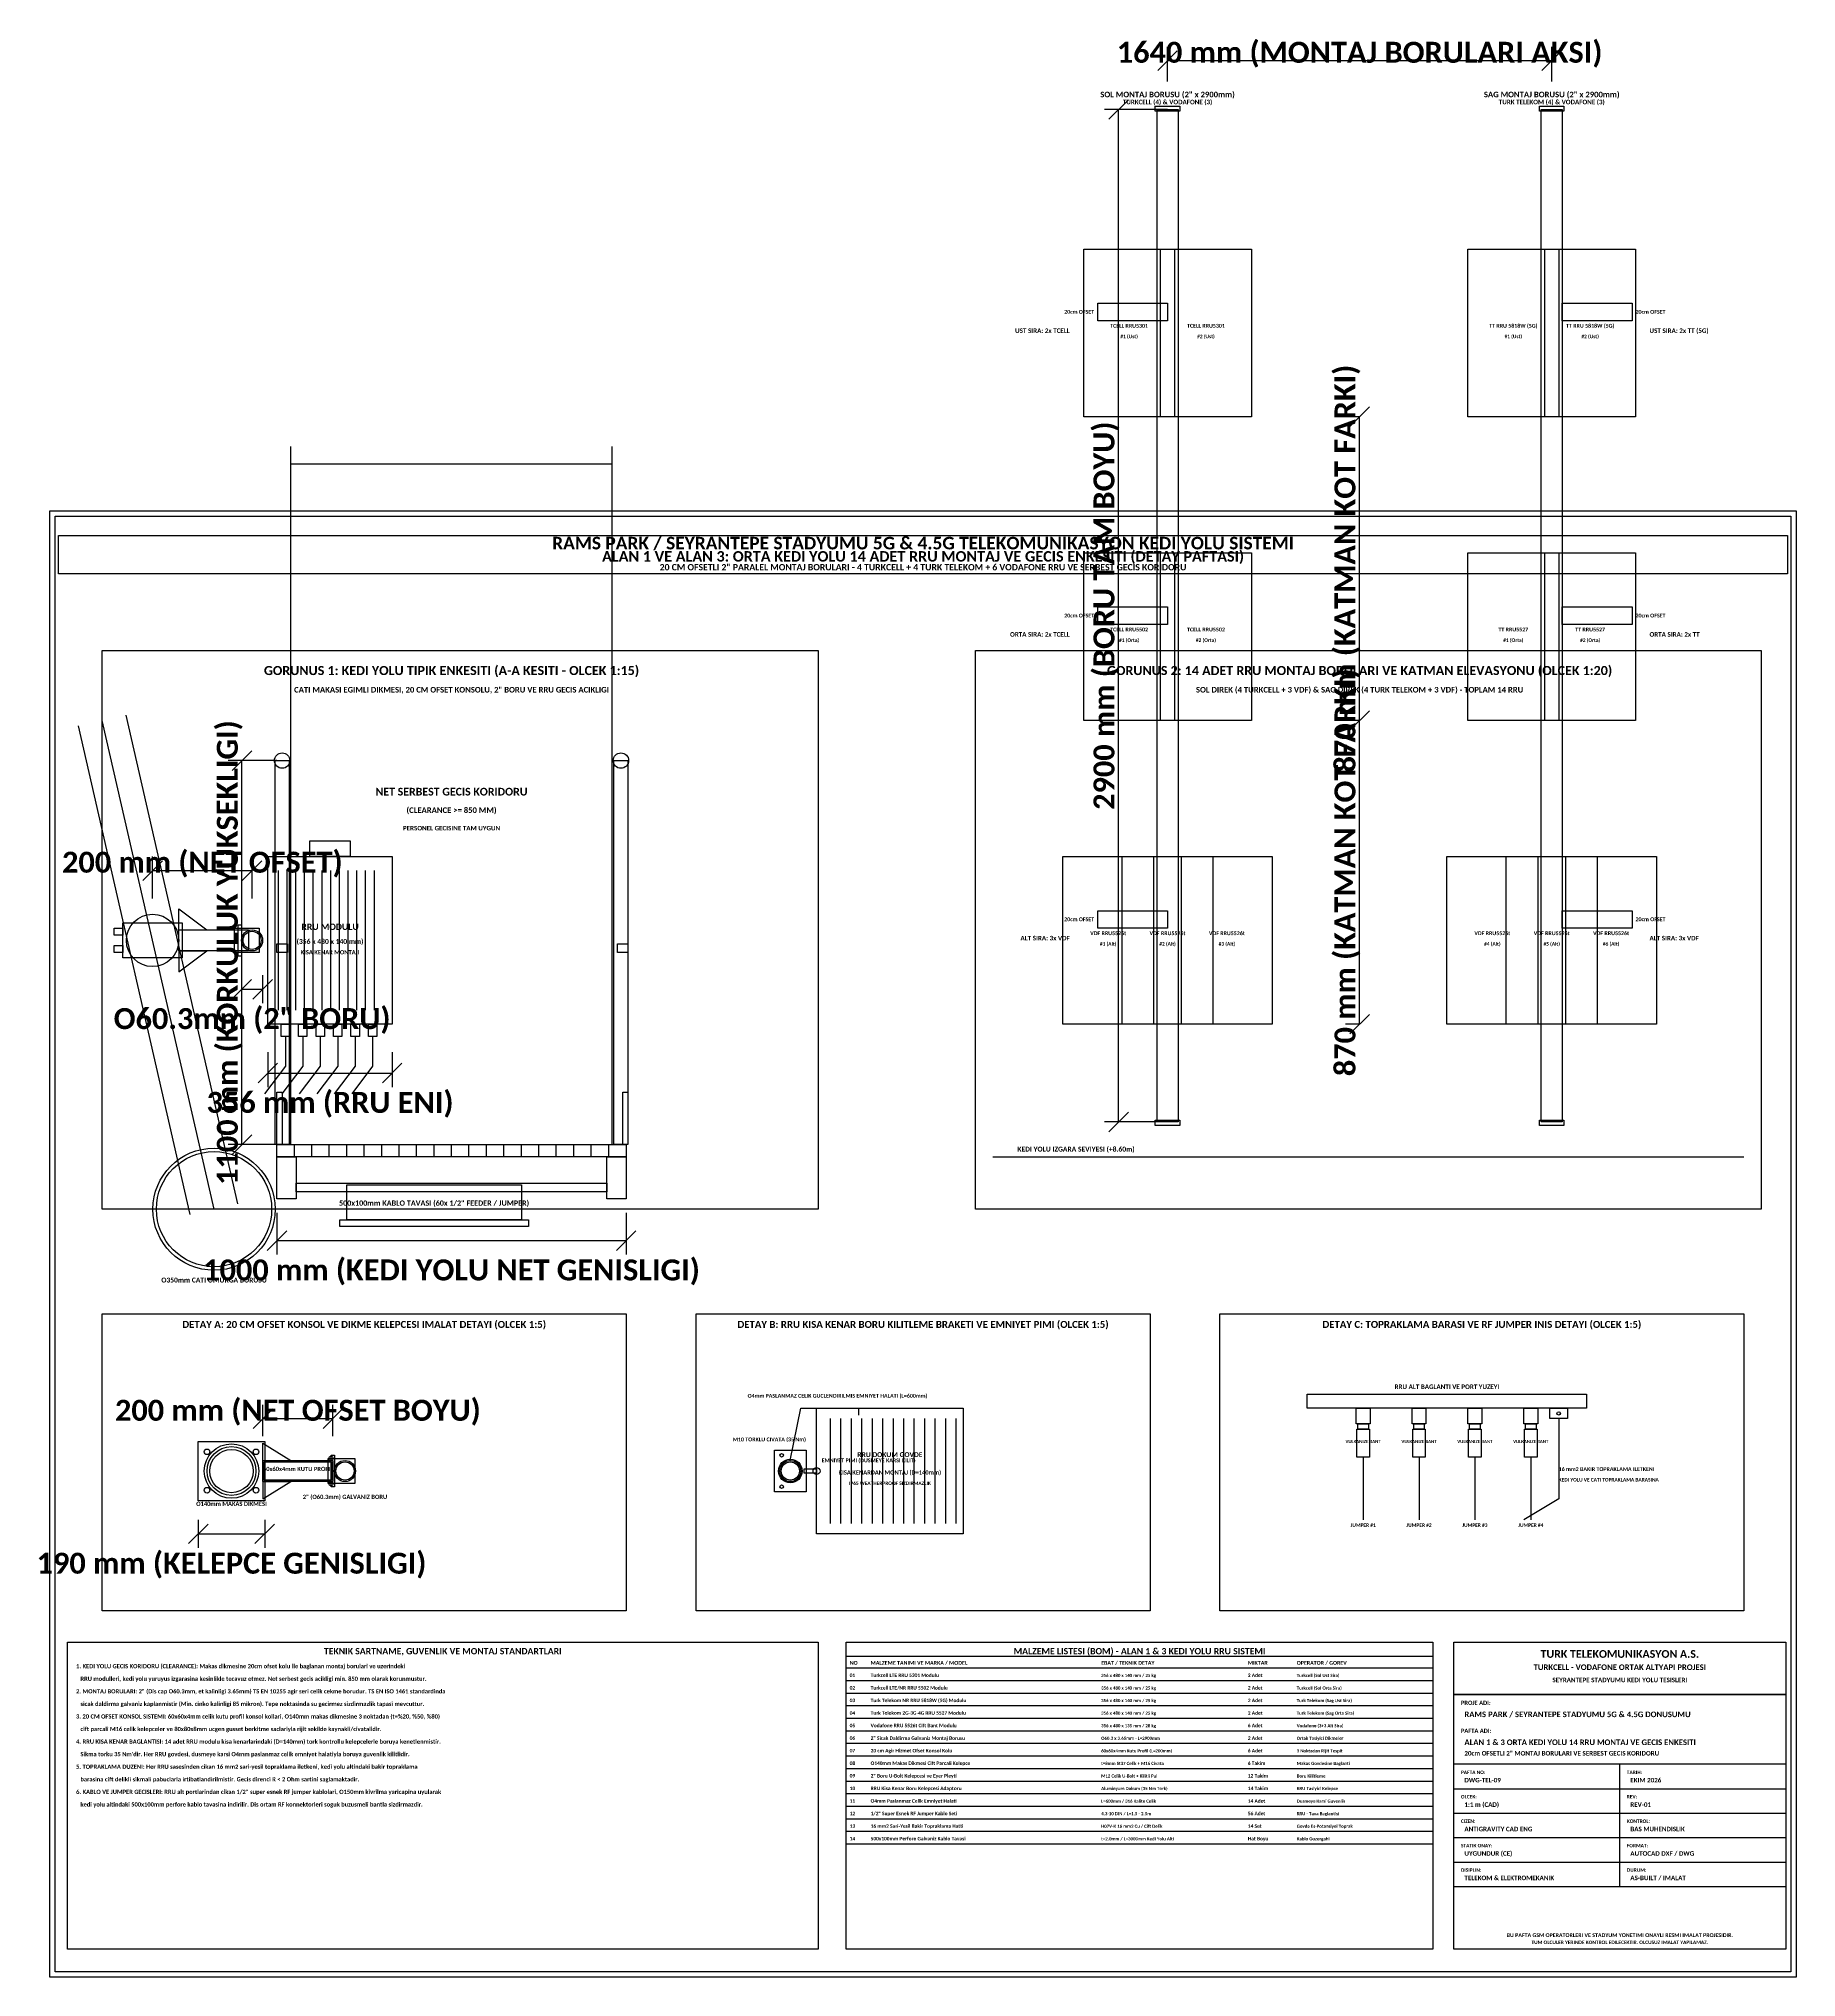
# Model space of a CAD drawing. Header units: metres. Extents: x -2.53 to 2.5, y -1 to 4.55.
import ezdxf
from ezdxf.enums import TextEntityAlignment as Align

# ---------------------------------------------------------------- set-up
doc = ezdxf.new("R2010")
doc.units = ezdxf.units.M
doc.linetypes.add('DASHED', pattern=[10, 5, -5])
for name, color, linetype in [('CELIK_KIRIS_KOLON', 9, 'CONTINUOUS'), ('EKP_TURK_TELEKOM_RRU', 4, 'CONTINUOUS'), ('EKP_TURKCELL_RRU', 5, 'CONTINUOUS'), ('EKP_VODAFONE_RRU', 1, 'CONTINUOUS'), ('KABLO_TAVALARI', 6, 'CONTINUOUS'), ('KORKULUK_KAPI', 4, 'CONTINUOUS'), ('METIN_BILGI', 7, 'CONTINUOUS'), ('MONTAJ_BORULARI', 2, 'CONTINUOUS'), ('OLCULER', 1, 'CONTINUOUS'), ('YURUYUS_KORIDORU', 3, 'DASHED'), ('ZEMIN_PLATFORM', 8, 'CONTINUOUS')]:
    doc.layers.add(name, color=color, linetype=linetype)
doc.styles.get("Standard").update_dxf_attribs({"font": 'calibrib.ttf'})

msp = doc.modelspace()

# ---------------------------------------------------------------- linework, layer by layer
at = {"layer": 'CELIK_KIRIS_KOLON'}
for p, q in [((-1.96176, 1.2156), (-2.28176, 2.6156)), ((-2.09824, 1.1844), (-2.41824, 2.5844))]:
    msp.add_line(p, q, dxfattribs=at)
for points in [[(-1.85, 1.23), (-1.85, 1.35), (-1.795, 1.35), (-1.795, 1.23)], [(-0.905, 1.23), (-0.905, 1.35), (-0.85, 1.35), (-0.85, 1.23)], [(-1.795, 1.25), (-1.795, 1.275), (-0.905, 1.275), (-0.905, 1.25)], [(-1.67, 1.15), (-1.67, 1.17), (-1.13, 1.17), (-1.13, 1.15)]]:
    msp.add_lwpolyline(points, close=True, dxfattribs=at)
for centre, radius in [((-2.03, 1.2), 0.175), ((-2.03, 1.2), 0.165), ((-1.98, 0.45), 0.07), ((-1.98, 0.45), 0.062)]:
    msp.add_circle(centre, radius, dxfattribs=at)
at = {"layer": 'EKP_TURK_TELEKOM_RRU'}
for points in [[(1.56, 3.47), (1.56, 3.95), (1.82, 3.95), (1.82, 3.47)], [(1.78, 3.47), (1.78, 3.95), (2.04, 3.95), (2.04, 3.47)], [(1.56, 2.6), (1.56, 3.08), (1.82, 3.08), (1.82, 2.6)], [(1.78, 2.6), (1.78, 3.08), (2.04, 3.08), (2.04, 2.6)]]:
    msp.add_lwpolyline(points, close=True, dxfattribs=at)
at = {"layer": 'EKP_TURKCELL_RRU'}
for p, q in [((-1.84585, 1.77), (-1.84585, 2.17)), ((-1.82085, 1.77), (-1.82085, 2.17)), ((-1.79585, 1.77), (-1.79585, 2.17)), ((-1.77085, 1.77), (-1.77085, 2.17)), ((-1.74585, 1.77), (-1.74585, 2.17)), ((-1.72085, 1.77), (-1.72085, 2.17)), ((-1.69585, 1.77), (-1.69585, 2.17)), ((-1.67085, 1.77), (-1.67085, 2.17)), ((-1.64585, 1.77), (-1.64585, 2.17)), ((-1.62085, 1.77), (-1.62085, 2.17)), ((-1.59585, 1.77), (-1.59585, 2.17)), ((-1.57085, 1.77), (-1.57085, 2.17)), ((-0.265, 0.3), (-0.265, 0.6)), ((-0.235, 0.3), (-0.235, 0.6)), ((-0.205, 0.3), (-0.205, 0.6)), ((-0.175, 0.3), (-0.175, 0.6)), ((-0.145, 0.3), (-0.145, 0.6)), ((-0.115, 0.3), (-0.115, 0.6)), ((-0.085, 0.3), (-0.085, 0.6)), ((-0.055, 0.3), (-0.055, 0.6)), ((-0.025, 0.3), (-0.025, 0.6)), ((0.005, 0.3), (0.005, 0.6)), ((0.035, 0.3), (0.035, 0.6)), ((0.065, 0.3), (0.065, 0.6)), ((0.095, 0.3), (0.095, 0.6))]:
    msp.add_line(p, q, dxfattribs=at)
for points in [[(0.46, 3.47), (0.46, 3.95), (0.72, 3.95), (0.72, 3.47)], [(0.68, 3.47), (0.68, 3.95), (0.94, 3.95), (0.94, 3.47)], [(0.46, 2.6), (0.46, 3.08), (0.72, 3.08), (0.72, 2.6)], [(0.68, 2.6), (0.68, 3.08), (0.94, 3.08), (0.94, 2.6)], [(-1.75585, 2.21), (-1.75585, 2.255), (-1.63985, 2.255), (-1.63985, 2.21)], [(-1.87585, 1.73), (-1.87585, 2.21), (-1.51985, 2.21), (-1.51985, 1.73)], [(1.1, 0.63), (1.1, 0.67), (1.9, 0.67), (1.9, 0.63)], [(-0.305, 0.27), (-0.305, 0.63), (0.115, 0.63), (0.115, 0.27)]]:
    msp.add_lwpolyline(points, close=True, dxfattribs=at)
at = {"layer": 'EKP_VODAFONE_RRU'}
for points in [[(0.4, 1.73), (0.4, 2.21), (0.66, 2.21), (0.66, 1.73)], [(0.57, 1.73), (0.57, 2.21), (0.83, 2.21), (0.83, 1.73)], [(0.74, 1.73), (0.74, 2.21), (1, 2.21), (1, 1.73)], [(1.5, 1.73), (1.5, 2.21), (1.76, 2.21), (1.76, 1.73)], [(1.67, 1.73), (1.67, 2.21), (1.93, 2.21), (1.93, 1.73)], [(1.84, 1.73), (1.84, 2.21), (2.1, 2.21), (2.1, 1.73)]]:
    msp.add_lwpolyline(points, close=True, dxfattribs=at)
at = {"layer": 'KABLO_TAVALARI'}
for p, q in [((-1.82585, 1.695), (-1.82585, 1.61)), ((-1.77585, 1.695), (-1.77585, 1.61)), ((-1.72585, 1.695), (-1.72585, 1.61)), ((-1.67585, 1.695), (-1.67585, 1.61)), ((-1.62585, 1.695), (-1.62585, 1.61)), ((-1.57585, 1.695), (-1.57585, 1.61)), ((-1.82585, 1.61), (-1.88585, 1.53)), ((-1.77585, 1.61), (-1.83585, 1.53)), ((-1.72585, 1.61), (-1.78585, 1.53)), ((-1.67585, 1.61), (-1.73585, 1.53)), ((-1.62585, 1.61), (-1.68585, 1.53)), ((-1.57585, 1.61), (-1.63585, 1.53)), ((1.26, 0.49), (1.26, 0.31)), ((1.42, 0.49), (1.42, 0.31)), ((1.58, 0.49), (1.58, 0.31)), ((1.74, 0.49), (1.74, 0.31))]:
    msp.add_line(p, q, dxfattribs=at)
for points in [[(-1.65, 1.17), (-1.65, 1.27), (-1.15, 1.27), (-1.15, 1.17)], [(1.242, 0.49), (1.242, 0.57), (1.278, 0.57), (1.278, 0.49)], [(1.402, 0.49), (1.402, 0.57), (1.438, 0.57), (1.438, 0.49)], [(1.562, 0.49), (1.562, 0.57), (1.598, 0.57), (1.598, 0.49)], [(1.722, 0.49), (1.722, 0.57), (1.758, 0.57), (1.758, 0.49)]]:
    msp.add_lwpolyline(points, close=True, dxfattribs=at)
at = {"layer": 'KORKULUK_KAPI'}
for points in [[(-1.855, 1.385), (-1.855, 2.485), (-1.815, 2.485), (-1.815, 1.385)], [(-0.885, 1.385), (-0.885, 2.485), (-0.845, 2.485), (-0.845, 1.385)], [(-1.85, 1.935), (-1.85, 1.96), (-1.82, 1.96), (-1.82, 1.935)], [(-0.875, 1.935), (-0.875, 1.96), (-0.845, 1.96), (-0.845, 1.935)], [(-1.85, 1.385), (-1.85, 1.535), (-1.835, 1.535), (-1.835, 1.385)], [(-0.86, 1.385), (-0.86, 1.535), (-0.845, 1.535), (-0.845, 1.385)]]:
    msp.add_lwpolyline(points, close=True, dxfattribs=at)
for centre in [(-1.835, 2.485), (-0.865, 2.485)]:
    msp.add_circle(centre, 0.022, dxfattribs=at)
at = {"layer": 'METIN_BILGI'}
for p, q in [((-0.22, -0.15), (1.46, -0.15)), ((-0.22, -0.186), (1.46, -0.186)), ((-0.22, -0.222), (1.46, -0.222)), ((-0.22, -0.258), (1.46, -0.258)), ((-0.22, -0.294), (1.46, -0.294)), ((-0.22, -0.33), (1.46, -0.33)), ((-0.22, -0.366), (1.46, -0.366)), ((-0.22, -0.402), (1.46, -0.402)), ((-0.22, -0.438), (1.46, -0.438)), ((1.995, -0.46), (1.995, -0.39)), ((-0.22, -0.474), (1.46, -0.474)), ((1.52, -0.46), (2.47, -0.46)), ((1.995, -0.53), (1.995, -0.46)), ((-0.22, -0.51), (1.46, -0.51)), ((-0.22, -0.546), (1.46, -0.546)), ((1.52, -0.53), (2.47, -0.53)), ((1.995, -0.6), (1.995, -0.53)), ((-0.22, -0.582), (1.46, -0.582)), ((1.52, -0.6), (2.47, -0.6)), ((1.995, -0.67), (1.995, -0.6)), ((-0.22, -0.618), (1.46, -0.618)), ((1.52, -0.67), (2.47, -0.67)), ((1.995, -0.74), (1.995, -0.67)), ((1.52, -0.74), (2.47, -0.74))]:
    msp.add_line(p, q, dxfattribs=at)
for points in [[(-2.5, -1), (-2.5, 3.2), (2.5, 3.2), (2.5, -1)], [(-2.485, -0.985), (-2.485, 3.185), (2.485, 3.185), (2.485, -0.985)], [(-2.475, 3.02), (-2.475, 3.13), (2.475, 3.13), (2.475, 3.02)], [(-2.35, 1.2), (-2.35, 2.8), (-0.3, 2.8), (-0.3, 1.2)], [(0.15, 1.2), (0.15, 2.8), (2.4, 2.8), (2.4, 1.2)], [(-2.35, 0.05), (-2.35, 0.9), (-0.85, 0.9), (-0.85, 0.05)], [(-0.65, 0.05), (-0.65, 0.9), (0.65, 0.9), (0.65, 0.05)], [(0.85, 0.05), (0.85, 0.9), (2.35, 0.9), (2.35, 0.05)], [(-2.45, -0.92), (-2.45, -0.04), (-0.3, -0.04), (-0.3, -0.92)], [(-0.22, -0.92), (-0.22, -0.04), (1.46, -0.04), (1.46, -0.92)], [(1.52, -0.92), (1.52, -0.04), (2.47, -0.04), (2.47, -0.92)], [(1.52, -0.19), (1.52, -0.04), (2.47, -0.04), (2.47, -0.19)], [(-0.22, -0.115), (-0.22, -0.08), (1.46, -0.08), (1.46, -0.115)], [(1.52, -0.39), (1.52, -0.19), (2.47, -0.19), (2.47, -0.39)]]:
    msp.add_lwpolyline(points, close=True, dxfattribs=at)
at = {"layer": 'MONTAJ_BORULARI'}
for p, q in [((-2.131, 2), (-2.131, 2.06)), ((-2.131, 2.06), (-2.051, 2)), ((-2.131, 2), (-2.051, 2)), ((-2.131, 1.94), (-2.051, 1.94)), ((-2.131, 1.94), (-2.131, 1.88)), ((-2.131, 1.88), (-2.051, 1.94)), ((-0.38, 0.48015), (-0.35, 0.63)), ((-0.35, 0.63), (-0.185, 0.63)), ((-0.185, 0.63), (-0.185, 0.61)), ((-1.89, 0.48), (-1.89, 0.53)), ((-1.89, 0.53), (-1.81, 0.48)), ((-1.89, 0.48), (-1.81, 0.48)), ((-1.89, 0.42), (-1.81, 0.42)), ((-1.89, 0.42), (-1.89, 0.37)), ((-1.89, 0.37), (-1.81, 0.42))]:
    msp.add_line(p, q, dxfattribs=at)
for points in [[(0.665, 4.345), (0.665, 4.36), (0.735, 4.36), (0.735, 4.345)], [(0.66985, 1.45), (0.66985, 4.35), (0.73015, 4.35), (0.73015, 1.45)], [(1.765, 4.345), (1.765, 4.36), (1.835, 4.36), (1.835, 4.345)], [(1.76985, 1.45), (1.76985, 4.35), (1.83015, 4.35), (1.83015, 1.45)], [(0.5, 3.745), (0.5, 3.795), (0.7, 3.795), (0.7, 3.745)], [(1.83015, 3.745), (1.83015, 3.795), (2.03015, 3.795), (2.03015, 3.745)], [(0.5, 2.875), (0.5, 2.925), (0.7, 2.925), (0.7, 2.875)], [(1.83015, 2.875), (1.83015, 2.925), (2.03015, 2.925), (2.03015, 2.875)], [(0.5, 2.005), (0.5, 2.055), (0.7, 2.055), (0.7, 2.005)], [(1.83015, 2.005), (1.83015, 2.055), (2.03015, 2.055), (2.03015, 2.005)], [(-2.316, 1.985), (-2.316, 2.005), (-2.291, 2.005), (-2.291, 1.985)], [(-2.291, 1.92), (-2.291, 2.02), (-2.121, 2.02), (-2.121, 1.92)], [(-2.131, 1.94), (-2.131, 2), (-1.931, 2), (-1.931, 1.94)], [(-1.971, 1.935), (-1.971, 2.005), (-1.901, 2.005), (-1.901, 1.935)], [(-1.961, 1.925), (-1.961, 2.015), (-1.951, 2.015), (-1.951, 1.925)], [(-2.316, 1.935), (-2.316, 1.955), (-2.291, 1.955), (-2.291, 1.935)], [(-1.83785, 1.695), (-1.83785, 1.73), (-1.81385, 1.73), (-1.81385, 1.695)], [(-1.78785, 1.695), (-1.78785, 1.73), (-1.76385, 1.73), (-1.76385, 1.695)], [(-1.73785, 1.695), (-1.73785, 1.73), (-1.71385, 1.73), (-1.71385, 1.695)], [(-1.68785, 1.695), (-1.68785, 1.73), (-1.66385, 1.73), (-1.66385, 1.695)], [(-1.63785, 1.695), (-1.63785, 1.73), (-1.61385, 1.73), (-1.61385, 1.695)], [(-1.58785, 1.695), (-1.58785, 1.73), (-1.56385, 1.73), (-1.56385, 1.695)], [(0.665, 1.44), (0.665, 1.455), (0.735, 1.455), (0.735, 1.44)], [(1.765, 1.44), (1.765, 1.455), (1.835, 1.455), (1.835, 1.44)], [(1.24, 0.585), (1.24, 0.63), (1.28, 0.63), (1.28, 0.585)], [(1.4, 0.585), (1.4, 0.63), (1.44, 0.63), (1.44, 0.585)], [(1.56, 0.585), (1.56, 0.63), (1.6, 0.63), (1.6, 0.585)], [(1.72, 0.585), (1.72, 0.63), (1.76, 0.63), (1.76, 0.585)], [(1.795, 0.6), (1.795, 0.63), (1.845, 0.63), (1.845, 0.6)], [(1.245, 0.57), (1.245, 0.585), (1.275, 0.585), (1.275, 0.57)], [(1.405, 0.57), (1.405, 0.585), (1.435, 0.585), (1.435, 0.57)], [(1.565, 0.57), (1.565, 0.585), (1.595, 0.585), (1.595, 0.57)], [(1.725, 0.57), (1.725, 0.585), (1.755, 0.585), (1.755, 0.57)], [(-2.075, 0.365), (-2.075, 0.535), (-1.885, 0.535), (-1.885, 0.365)], [(-0.425, 0.39), (-0.425, 0.51), (-0.335, 0.51), (-0.335, 0.39)], [(-1.89, 0.42), (-1.89, 0.48), (-1.69, 0.48), (-1.69, 0.42)], [(-1.886, 0.424), (-1.886, 0.476), (-1.694, 0.476), (-1.694, 0.424)], [(-1.703, 0.414), (-1.703, 0.486), (-1.627, 0.486), (-1.627, 0.414)], [(-1.695, 0.405), (-1.695, 0.495), (-1.685, 0.495), (-1.685, 0.405)], [(-0.34, 0.444), (-0.34, 0.456), (-0.305, 0.456), (-0.305, 0.444)]]:
    msp.add_lwpolyline(points, close=True, dxfattribs=at)
for centre, radius in [((-2.206, 1.97), 0.075), ((-1.921, 1.97), 0.03015), ((-1.921, 1.97), 0.026), ((1.82, 0.615), 0.005), ((-1.98, 0.45), 0.078), ((-2.05, 0.505), 0.008), ((-1.91, 0.505), 0.008), ((-0.405, 0.495), 0.005), ((-1.695, 0.486), 0.006), ((-1.655, 0.45), 0.03015), ((-1.655, 0.45), 0.026), ((-0.38, 0.45), 0.034), ((-0.38, 0.45), 0.03015), ((-0.38, 0.45), 0.026), ((-0.305, 0.45), 0.01), ((-2.05, 0.395), 0.008), ((-1.91, 0.395), 0.008), ((-1.695, 0.414), 0.006), ((-0.405, 0.405), 0.005)]:
    msp.add_circle(centre, radius, dxfattribs=at)
at = {"layer": 'OLCULER'}
for p, q in [((0.672, 4.462), (0.728, 4.518)), ((0.7, 4.43), (0.7, 4.53)), ((1.772, 4.462), (1.828, 4.518)), ((1.8, 4.43), (1.8, 4.53)), ((0.7, 4.49), (1.8, 4.49)), ((0.7, 4.35), (0.52, 4.35)), ((0.532, 4.322), (0.588, 4.378)), ((0.56, 1.45), (0.56, 4.35)), ((1.25, 3.47), (1.21, 3.47)), ((1.222, 3.442), (1.278, 3.498)), ((1.25, 2.6), (1.25, 3.47)), ((1.222, 2.572), (1.278, 2.628)), ((1.222, 2.572), (1.278, 2.628)), ((1.25, 2.6), (1.21, 2.6)), ((1.25, 2.6), (1.21, 2.6)), ((1.25, 1.73), (1.25, 2.6)), ((-1.978, 2.457), (-1.922, 2.513)), ((-1.85, 2.485), (-1.99, 2.485)), ((-1.95, 1.385), (-1.95, 2.485)), ((-2.234, 2.142), (-2.178, 2.198)), ((-2.206, 2.09), (-2.206, 2.21)), ((-2.206, 2.17), (-1.921, 2.17)), ((-1.949, 2.142), (-1.893, 2.198)), ((-1.921, 2.09), (-1.921, 2.21)), ((-1.97915, 1.802), (-1.92315, 1.858)), ((-1.95115, 1.87), (-1.95115, 1.79)), ((-1.91885, 1.802), (-1.86285, 1.858)), ((-1.89085, 1.87), (-1.89085, 1.79)), ((-1.95115, 1.83), (-1.89085, 1.83)), ((1.25, 1.73), (1.21, 1.73)), ((1.222, 1.702), (1.278, 1.758)), ((-1.90385, 1.562), (-1.84785, 1.618)), ((-1.87585, 1.65), (-1.87585, 1.55)), ((-1.54785, 1.562), (-1.49185, 1.618)), ((-1.51985, 1.65), (-1.51985, 1.55)), ((-1.87585, 1.59), (-1.51985, 1.59)), ((0.7, 1.45), (0.52, 1.45)), ((0.532, 1.422), (0.588, 1.478)), ((-1.978, 1.357), (-1.922, 1.413)), ((-1.85, 1.385), (-1.99, 1.385)), ((-1.85, 1.19), (-1.85, 1.07)), ((-0.85, 1.19), (-0.85, 1.07)), ((-1.878, 1.082), (-1.822, 1.138)), ((-0.878, 1.082), (-0.822, 1.138)), ((-1.85, 1.11), (-0.85, 1.11)), ((-1.918, 0.572), (-1.862, 0.628)), ((-1.89, 0.55), (-1.89, 0.64)), ((-1.718, 0.572), (-1.662, 0.628)), ((-1.69, 0.55), (-1.69, 0.64)), ((-1.89, 0.6), (-1.69, 0.6)), ((-2.103, 0.242), (-2.047, 0.298)), ((-2.075, 0.31), (-2.075, 0.23)), ((-1.913, 0.242), (-1.857, 0.298)), ((-1.885, 0.31), (-1.885, 0.23)), ((-2.075, 0.27), (-1.885, 0.27))]:
    msp.add_line(p, q, dxfattribs=at)
at = {"layer": 'YURUYUS_KORIDORU'}
for p, q in [((-1.81, 1.385), (-1.81, 3.385)), ((-1.81, 3.335), (-0.89, 3.335)), ((-0.89, 1.385), (-0.89, 3.385)), ((-2.03, 1.2), (-2.35, 2.6)), ((1.82, 0.6), (1.82, 0.37)), ((1.82, 0.37), (1.72, 0.31))]:
    msp.add_line(p, q, dxfattribs=at)
at = {"layer": 'ZEMIN_PLATFORM'}
for p, q in [((-1.8, 1.35), (-1.8, 1.385)), ((-1.75, 1.35), (-1.75, 1.385)), ((-1.7, 1.35), (-1.7, 1.385)), ((-1.65, 1.35), (-1.65, 1.385)), ((-1.6, 1.35), (-1.6, 1.385)), ((-1.55, 1.35), (-1.55, 1.385)), ((-1.5, 1.35), (-1.5, 1.385)), ((-1.45, 1.35), (-1.45, 1.385)), ((-1.4, 1.35), (-1.4, 1.385)), ((-1.35, 1.35), (-1.35, 1.385)), ((-1.3, 1.35), (-1.3, 1.385)), ((-1.25, 1.35), (-1.25, 1.385)), ((-1.2, 1.35), (-1.2, 1.385)), ((-1.15, 1.35), (-1.15, 1.385)), ((-1.1, 1.35), (-1.1, 1.385)), ((-1.05, 1.35), (-1.05, 1.385)), ((-1, 1.35), (-1, 1.385)), ((-0.95, 1.35), (-0.95, 1.385)), ((-0.9, 1.35), (-0.9, 1.385)), ((0.2, 1.35), (2.35, 1.35))]:
    msp.add_line(p, q, dxfattribs=at)
msp.add_lwpolyline([(-1.85, 1.35), (-1.85, 1.385), (-0.85, 1.385), (-0.85, 1.35)], close=True, dxfattribs=at)

# ---------------------------------------------------------------- texts
at = {"layer": 'METIN_BILGI'}
for s, height, p in [('SOL MONTAJ BORUSU (2" x 2900mm)', 0.016, (0.7, 4.385)), ('SAG MONTAJ BORUSU (2" x 2900mm)', 0.016, (1.8, 4.385)), ('TURKCELL (4) & VODAFONE (3)', 0.013, (0.7, 4.365)), ('TURK TELEKOM (4) & VODAFONE (3)', 0.013, (1.8, 4.365)), ('TCELL RRU5301', 0.011, (0.59, 3.725)), ('TCELL RRU5301', 0.011, (0.81, 3.725)), ('TT RRU 5818W (5G)', 0.011, (1.69, 3.725)), ('TT RRU 5818W (5G)', 0.011, (1.91, 3.725)), ('#1 (Ust)', 0.01, (0.59, 3.695)), ('#2 (Ust)', 0.01, (0.81, 3.695)), ('#1 (Ust)', 0.01, (1.69, 3.695)), ('#2 (Ust)', 0.01, (1.91, 3.695)), ('RAMS PARK / SEYRANTEPE STADYUMU 5G & 4.5G TELEKOMUNIKASYON KEDI YOLU SISTEMI', 0.036, (0, 3.09)), ('ALAN 1 VE ALAN 3: ORTA KEDI YOLU 14 ADET RRU MONTAJ VE GECIS ENKESITI (DETAY PAFTASI)', 0.03, (0, 3.055)), ('20 CM OFSETLI 2" PARALEL MONTAJ BORULARI - 4 TURKCELL + 4 TURK TELEKOM + 6 VODAFONE RRU VE SERBEST GECIS KORIDORU', 0.018, (0, 3.03)), ('TCELL RRU5502', 0.011, (0.59, 2.855)), ('#1 (Orta)', 0.01, (0.59, 2.825)), ('TCELL RRU5502', 0.011, (0.81, 2.855)), ('#2 (Orta)', 0.01, (0.81, 2.825)), ('TT RRU5527', 0.011, (1.69, 2.855)), ('#1 (Orta)', 0.01, (1.69, 2.825)), ('TT RRU5527', 0.011, (1.91, 2.855)), ('#2 (Orta)', 0.01, (1.91, 2.825)), ('GORUNUS 1: KEDI YOLU TIPIK ENKESITI (A-A KESITI - OLCEK 1:15)', 0.026, (-1.35, 2.73)), ('GORUNUS 2: 14 ADET RRU MONTAJ BORULARI VE KATMAN ELEVASYONU (OLCEK 1:20)', 0.026, (1.25, 2.73)), ('CATI MAKASI EGIMLI DIKMESI, 20 CM OFSET KONSOLU, 2" BORU VE RRU GECIS ACIKLIGI', 0.016, (-1.35, 2.68)), ('SOL DIREK (4 TURKCELL + 3 VDF) & SAG DIREK (4 TURK TELEKOM + 3 VDF) - TOPLAM 14 RRU', 0.016, (1.25, 2.68)), ('RRU MODULU', 0.018, (-1.69785, 2)), ('(356 x 480 x 140 mm)', 0.014, (-1.69785, 1.96)), ('VDF RRU5526t', 0.011, (0.53, 1.985)), ('#1 (Alt)', 0.01, (0.53, 1.955)), ('VDF RRU5526t', 0.011, (0.7, 1.985)), ('#2 (Alt)', 0.01, (0.7, 1.955)), ('VDF RRU5526t', 0.011, (0.87, 1.985)), ('#3 (Alt)', 0.01, (0.87, 1.955)), ('VDF RRU5526t', 0.011, (1.63, 1.985)), ('#4 (Alt)', 0.01, (1.63, 1.955)), ('VDF RRU5526t', 0.011, (1.8, 1.985)), ('#5 (Alt)', 0.01, (1.8, 1.955)), ('VDF RRU5526t', 0.011, (1.97, 1.985)), ('#6 (Alt)', 0.01, (1.97, 1.955)), ('KISA KENAR MONTAJI', 0.012, (-1.69785, 1.93)), ('500x100mm KABLO TAVASI (60x 1/2" FEEDER / JUMPER)', 0.015, (-1.4, 1.21)), ('O350mm CATI OMURGA BORUSU', 0.014, (-2.03, 0.99)), ('DETAY A: 20 CM OFSET KONSOL VE DIKME KELEPCESI IMALAT DETAYI (OLCEK 1:5)', 0.02, (-1.6, 0.86)), ('DETAY B: RRU KISA KENAR BORU KILITLEME BRAKETI VE EMNIYET PIMI (OLCEK 1:5)', 0.02, (0, 0.86)), ('DETAY C: TOPRAKLAMA BARASI VE RF JUMPER INIS DETAYI (OLCEK 1:5)', 0.02, (1.6, 0.86)), ('O4mm PASLANMAZ CELIK GUCLENDIRILMIS EMNIYET HALATI (L=600mm)', 0.011, (-0.245, 0.66)), ('RRU ALT BAGLANTI VE PORT YUZEYI', 0.013, (1.5, 0.685)), ('M10 TORKLU CIVATA (35 Nm)', 0.011, (-0.44, 0.535)), ('RRU DOKUM GOVDE', 0.014, (-0.095, 0.49)), ('VULKANIZE BANT', 0.009, (1.26, 0.53)), ('VULKANIZE BANT', 0.009, (1.42, 0.53)), ('VULKANIZE BANT', 0.009, (1.58, 0.53)), ('VULKANIZE BANT', 0.009, (1.74, 0.53)), ('60x60x4mm KUTU PROFIL', 0.012, (-1.79, 0.45)), ('KISA KENARDAN MONTAJ (D=140mm)', 0.012, (-0.095, 0.44)), ('IP65 WEATHERPROOF SIZDIRMAZLIK', 0.01, (-0.095, 0.41)), ('O140mm MAKAS DIKMESI', 0.012, (-1.98, 0.35)), ('2" (O60.3mm) GALVANIZ BORU', 0.012, (-1.655, 0.37)), ('JUMPER #1', 0.01, (1.26, 0.29)), ('JUMPER #2', 0.01, (1.42, 0.29)), ('JUMPER #3', 0.01, (1.58, 0.29)), ('JUMPER #4', 0.01, (1.74, 0.29)), ('MALZEME LISTESI (BOM) - ALAN 1 & 3 KEDI YOLU RRU SISTEMI', 0.018, (0.62, -0.075)), ('TEKNIK SARTNAME, GUVENLIK VE MONTAJ STANDARTLARI', 0.018, (-1.375, -0.075)), ('TURKCELL - VODAFONE ORTAK ALTYAPI PROJESI', 0.016, (1.995, -0.12)), ('TURK TELEKOMUNIKASYON A.S.', 0.022, (1.995, -0.085)), ('SEYRANTEPE STADYUMU KEDI YOLU TESISLERI', 0.013, (1.995, -0.155)), ('BU PAFTA GSM OPERATORLERI VE STADYUM YONETIMI ONAYLI RESMI IMALAT PROJESIDIR.', 0.011, (1.995, -0.885)), ('TUM OLCULER YERINDE KONTROL EDILECEKTIR. OLCUSUZ IMALAT YAPILAMAZ.', 0.01, (1.995, -0.905))]:
    msp.add_text(s, height=height, dxfattribs=at).set_placement(p, align=Align.CENTER)
for s, height, p in [('20cm OFSET', 0.011, (0.49, 3.765)), ('UST SIRA: 2x TCELL', 0.013, (0.42, 3.71)), ('20cm OFSET', 0.011, (0.49, 2.895)), ('ORTA SIRA: 2x TCELL', 0.013, (0.42, 2.84)), ('20cm OFSET', 0.011, (0.49, 2.025)), ('ALT SIRA: 3x VDF', 0.013, (0.42, 1.97))]:
    msp.add_text(s, height=height, dxfattribs=at).set_placement(p, align=Align.RIGHT)
for s, height, p in [('20cm OFSET', 0.011, (2.04, 3.765)), ('UST SIRA: 2x TT (5G)', 0.013, (2.08, 3.71)), ('20cm OFSET', 0.011, (2.04, 2.895)), ('ORTA SIRA: 2x TT', 0.013, (2.08, 2.84)), ('20cm OFSET', 0.011, (2.04, 2.025)), ('ALT SIRA: 3x VDF', 0.013, (2.08, 1.97)), ('KEDI YOLU IZGARA SEVIYESI (+8.60m)', 0.014, (0.27, 1.365)), ('EMNIYET PIMI (DUSMEYE KARSI KILIT)', 0.011, (-0.29, 0.475)), ('16 mm2 BAKIR TOPRAKLAMA ILETKENI', 0.011, (1.82, 0.45)), ('KEDI YOLU VE CATI TOPRAKLAMA BARASINA', 0.01, (1.82, 0.42)), ('1. KEDI YOLU GECIS KORIDORU (CLEARANCE): Makas dikmesine 20cm ofset kolu ile baglanan montaj borulari ve uzerindeki', 0.012, (-2.425, -0.115)), ('NO', 0.011, (-0.21, -0.105)), ('MALZEME TANIMI VE MARKA / MODEL', 0.011, (-0.15, -0.105)), ('EBAT / TEKNIK DETAY', 0.011, (0.51, -0.105)), ('MIKTAR', 0.011, (0.93, -0.105)), ('OPERATOR / GOREV', 0.011, (1.07, -0.105)), ('   RRU modulleri, kedi yolu yuruyus izgarasina kesinlikle tecavuz etmez. Net serbest gecis acikligi min. 850 mm olarak korunmustur.', 0.012, (-2.425, -0.151)), ('01', 0.01, (-0.21, -0.14)), ('02', 0.01, (-0.21, -0.176)), ('Turkcell LTE RRU 5301 Modulu', 0.01, (-0.15, -0.14)), ('Turkcell LTE/NR RRU 5502 Modulu', 0.01, (-0.15, -0.176)), ('356 x 480 x 140 mm / 25 kg', 0.009, (0.51, -0.14)), ('356 x 480 x 140 mm / 25 kg', 0.009, (0.51, -0.176)), ('2 Adet', 0.01, (0.93, -0.14)), ('2 Adet', 0.01, (0.93, -0.176)), ('Turkcell (Sol Ust Sira)', 0.009, (1.07, -0.14)), ('Turkcell (Sol Orta Sira)', 0.009, (1.07, -0.176)), ('2. MONTAJ BORULARI: 2" (Dis cap O60.3mm, et kalinligi 3.65mm) TS EN 10255 agir seri celik cekme borudur. TS EN ISO 1461 standardinda', 0.012, (-2.425, -0.187)), ('   sicak daldirma galvaniz kaplanmistir (Min. cinko kalinligi 85 mikron). Tepe noktasinda su gecirmez sizdirmazlik tapasi mevcuttur.', 0.012, (-2.425, -0.223)), ('03', 0.01, (-0.21, -0.212)), ('Turk Telekom NR RRU 5818W (5G) Modulu', 0.01, (-0.15, -0.212)), ('356 x 480 x 140 mm / 25 kg', 0.009, (0.51, -0.212)), ('2 Adet', 0.01, (0.93, -0.212)), ('Turk Telekom (Sag Ust Sira)', 0.009, (1.07, -0.212)), ('PROJE ADI:', 0.012, (1.54, -0.22)), ('3. 20 CM OFSET KONSOL SISTEMI: 60x60x4mm celik kutu profil konsol kollari, O140mm makas dikmesine 3 noktadan (t=%20, %50, %80)', 0.012, (-2.425, -0.259)), ('04', 0.01, (-0.21, -0.248)), ('05', 0.01, (-0.21, -0.284)), ('Vodafone RRU 5526t Cift Bant Modulu', 0.01, (-0.15, -0.284)), ('Turk Telekom 2G-3G-4G RRU 5527 Modulu', 0.01, (-0.15, -0.248)), ('356 x 480 x 140 mm / 25 kg', 0.009, (0.51, -0.248)), ('356 x 480 x 135 mm / 28 kg', 0.009, (0.51, -0.284)), ('6 Adet', 0.01, (0.93, -0.284)), ('2 Adet', 0.01, (0.93, -0.248)), ('Vodafone (3+3 Alt Sira)', 0.009, (1.07, -0.284)), ('Turk Telekom (Sag Orta Sira)', 0.009, (1.07, -0.248)), ('RAMS PARK / SEYRANTEPE STADYUMU 5G & 4.5G DONUSUMU', 0.016, (1.55, -0.255)), ('4. RRU KISA KENAR BAGLANTISI: 14 adet RRU modulu kisa kenarlarindaki (D=140mm) tork kontrollu kelepcelerle boruya kenetlenmistir.', 0.012, (-2.425, -0.331)), ('   cift parcali M16 celik kelepceler ve 80x80x8mm ucgen gusset berkitme saclariyla rijit sekilde kaynakli/civatalidir.', 0.012, (-2.425, -0.295)), ('06', 0.01, (-0.21, -0.32)), ('2" Sicak Daldirma Galvaniz Montaj Borusu', 0.01, (-0.15, -0.32)), ('O60.3 x 3.65mm - L=2900mm', 0.009, (0.51, -0.32)), ('2 Adet', 0.01, (0.93, -0.32)), ('Ortak Tasiyici Dikmeler', 0.009, (1.07, -0.32)), ('PAFTA ADI:', 0.012, (1.54, -0.3)), ('ALAN 1 & 3 ORTA KEDI YOLU 14 RRU MONTAJ VE GECIS ENKESITI', 0.016, (1.55, -0.335)), ("   Sikma torku 35 Nm'dir. Her RRU govdesi, dusmeye karsi O4mm paslanmaz celik emniyet halatiyla boruya guvenlik kilitlidir.", 0.012, (-2.425, -0.367)), ('07', 0.01, (-0.21, -0.356)), ('08', 0.01, (-0.21, -0.392)), ('O140mm Makas Dikmesi Cift Parcali Kelepce', 0.01, (-0.15, -0.392)), ('20 cm Agir Hizmet Ofset Konsol Kolu', 0.01, (-0.15, -0.356)), ('t=8mm St37 Celik + M16 Civata', 0.009, (0.51, -0.392)), ('60x60x4mm Kutu Profil (L=200mm)', 0.009, (0.51, -0.356)), ('6 Adet', 0.01, (0.93, -0.356)), ('6 Takim', 0.01, (0.93, -0.392)), ('3 Noktadan Rijit Tespit', 0.009, (1.07, -0.356)), ('Makas Govdesine Baglanti', 0.009, (1.07, -0.392)), ('20cm OFSETLI 2" MONTAJ BORULARI VE SERBEST GECIS KORIDORU', 0.013, (1.55, -0.365)), ('5. TOPRAKLAMA DUZENI: Her RRU sasesinden cikan 16 mm2 sari-yesil topraklama iletkeni, kedi yolu altindaki bakir topraklama', 0.012, (-2.425, -0.403)), ('   barasina cift delikli sikmali pabuclarla irtibatlandirilmistir. Gecis direnci R < 2 Ohm sartini saglamaktadir.', 0.012, (-2.425, -0.439)), ('09', 0.01, (-0.21, -0.428)), ('2" Boru U-Bolt Kelepcesi ve Eyer Pleyti', 0.01, (-0.15, -0.428)), ('M12 Celik U-Bolt + Kilitli Pul', 0.009, (0.51, -0.428)), ('12 Takim', 0.01, (0.93, -0.428)), ('Boru Kilitleme', 0.009, (1.07, -0.428)), ('PAFTA NO:', 0.01, (1.54, -0.418)), ('DWG-TEL-09', 0.013, (1.55, -0.442)), ('TARIH:', 0.01, (2.015, -0.418)), ('EKIM 2026', 0.013, (2.025, -0.442)), ('6. KABLO VE JUMPER GECISLERI: RRU alt portlarindan cikan 1/2" super esnek RF jumper kablolari, O150mm kivrilma yaricapina uyularak', 0.012, (-2.425, -0.475)), ('   kedi yolu altindaki 500x100mm perfore kablo tavasina indirilir. Dis ortam RF konnektorleri soguk buzusmeli bantla sizdirmazdir.', 0.012, (-2.425, -0.511)), ('10', 0.01, (-0.21, -0.464)), ('11', 0.01, (-0.21, -0.5)), ('O4mm Paslanmaz Celik Emniyet Halati', 0.01, (-0.15, -0.5)), ('RRU Kisa Kenar Boru Kelepcesi Adaptoru', 0.01, (-0.15, -0.464)), ('Aluminyum Dokum (35 Nm Tork)', 0.009, (0.51, -0.464)), ('L=600mm / 316 Kalite Celik', 0.009, (0.51, -0.5)), ('14 Takim', 0.01, (0.93, -0.464)), ('14 Adet', 0.01, (0.93, -0.5)), ('Dusmeye Karsi Guvenlik', 0.009, (1.07, -0.5)), ('RRU Tasiyici Kelepce', 0.009, (1.07, -0.464)), ('OLCEK:', 0.01, (1.54, -0.488)), ('1:1 m (CAD)', 0.013, (1.55, -0.512)), ('REV:', 0.01, (2.015, -0.488)), ('REV-01', 0.013, (2.025, -0.512)), ('12', 0.01, (-0.21, -0.536)), ('1/2" Super Esnek RF Jumper Kablo Seti', 0.01, (-0.15, -0.536)), ('4.3-10 DIN / L=1.5 - 2.5m', 0.009, (0.51, -0.536)), ('56 Adet', 0.01, (0.93, -0.536)), ('RRU - Tava Baglantisi', 0.009, (1.07, -0.536)), ('CIZEN:', 0.01, (1.54, -0.558)), ('KONTROL:', 0.01, (2.015, -0.558)), ('13', 0.01, (-0.21, -0.572)), ('14', 0.01, (-0.21, -0.608)), ('500x100mm Perfore Galvaniz Kablo Tavasi', 0.01, (-0.15, -0.608)), ('16 mm2 Sari-Yesil Bakir Topraklama Hatti', 0.01, (-0.15, -0.572)), ('t=2.0mm / L=3000mm Kedi Yolu Alti', 0.009, (0.51, -0.608)), ('H07V-K 16 mm2 Cu / Cift Delik', 0.009, (0.51, -0.572)), ('Hat Boyu', 0.01, (0.93, -0.608)), ('14 Set', 0.01, (0.93, -0.572)), ('Govde Es-Potansiyel Toprak', 0.009, (1.07, -0.572)), ('Kablo Guzergahi', 0.009, (1.07, -0.608)), ('ANTIGRAVITY CAD ENG', 0.013, (1.55, -0.582)), ('BAS MUHENDISLIK', 0.013, (2.025, -0.582)), ('STATIK ONAY:', 0.01, (1.54, -0.628)), ('UYGUNDUR (CE)', 0.013, (1.55, -0.652)), ('FORMAT:', 0.01, (2.015, -0.628)), ('AUTOCAD DXF / DWG', 0.013, (2.025, -0.652)), ('DISIPLIN:', 0.01, (1.54, -0.698)), ('TELEKOM & ELEKTROMEKANIK', 0.013, (1.55, -0.722)), ('DURUM:', 0.01, (2.015, -0.698)), ('AS-BUILT / IMALAT', 0.013, (2.025, -0.722))]:
    msp.add_text(s, height=height, dxfattribs=at).set_placement(p)
at = {"layer": 'OLCULER'}
for s, p in [('1640 mm (MONTAJ BORULARI AKSI)', (1.25, 4.514)), ('200 mm (NET OFSET)', (-2.0635, 2.194)), ('O60.3mm (2" BORU)', (-1.921, 1.746)), ('356 mm (RRU ENI)', (-1.69785, 1.506)), ('1000 mm (KEDI YOLU NET GENISLIGI)', (-1.35, 1.026)), ('200 mm (NET OFSET BOYU)', (-1.79, 0.624)), ('190 mm (KELEPCE GENISLIGI)', (-1.98, 0.186))]:
    msp.add_text(s, height=0.06, dxfattribs=at).set_placement(p, align=Align.MIDDLE_CENTER)
for s, p in [('870 mm (KATMAN KOT FARKI)', (1.208, 3.035)), ('2900 mm (BORU TAM BOYU)', (0.518, 2.9)), ('870 mm (KATMAN KOT FARKI)', (1.208, 2.165)), ('1100 mm (KORKULUK YUKSEKLIGI)', (-1.992, 1.935))]:
    msp.add_text(s, height=0.06, rotation=90, dxfattribs=at).set_placement(p, align=Align.MIDDLE_CENTER)
at = {"layer": 'YURUYUS_KORIDORU'}
for s, height, p in [('NET SERBEST GECIS KORIDORU', 0.022, (-1.35, 2.385)), ('(CLEARANCE >= 850 MM)', 0.016, (-1.35, 2.335)), ('PERSONEL GECISINE TAM UYGUN', 0.013, (-1.35, 2.285))]:
    msp.add_text(s, height=height, dxfattribs=at).set_placement(p, align=Align.CENTER)

doc.saveas('drawing.dxf')
